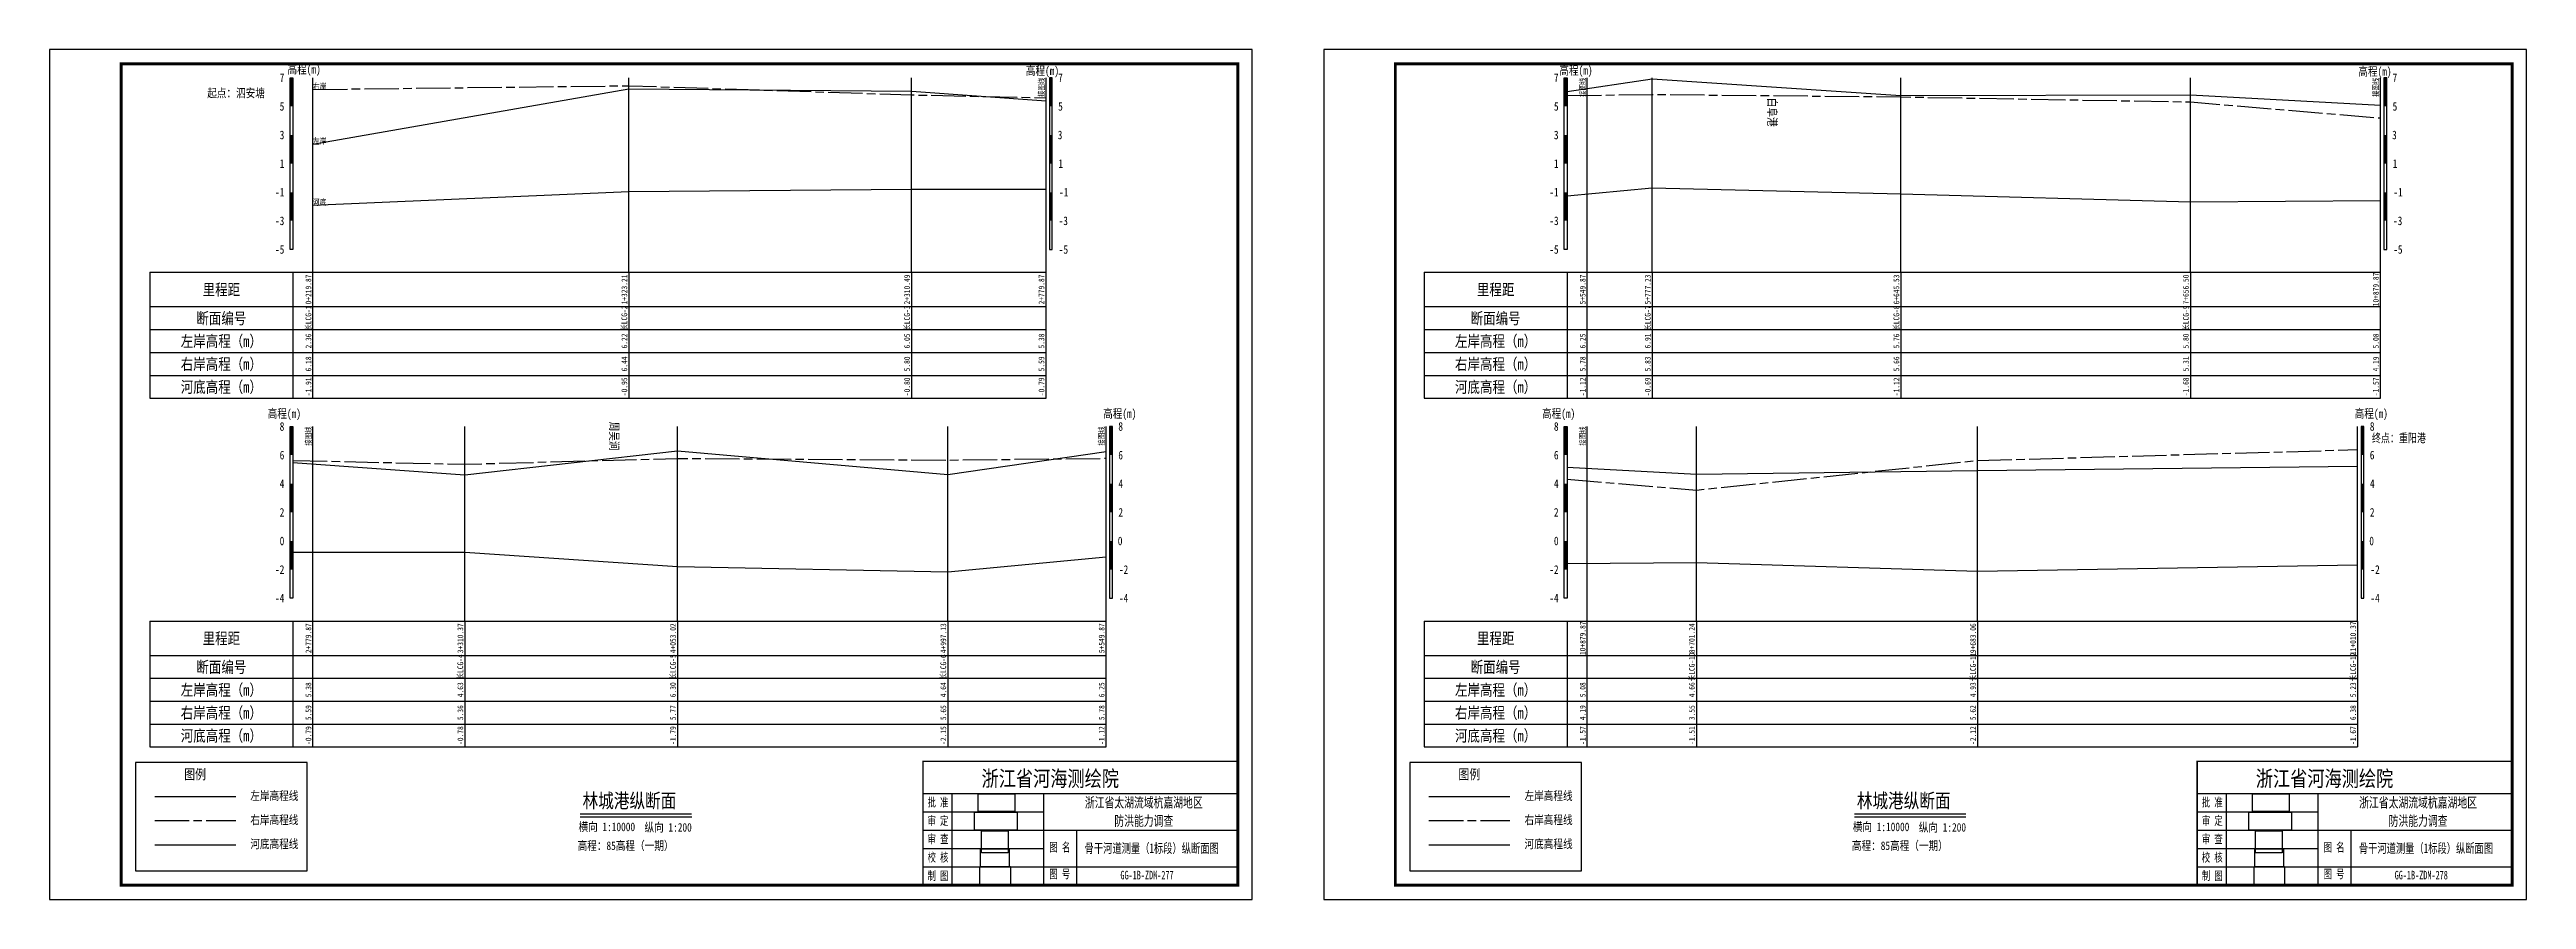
# Model space of a CAD drawing. Extents: x 532727 to 534258, y 3419660 to 3420153.
# Drawn here: x 533393 to 534258, y 3419660 to 3419957 of the extents above; entities that cross this region are included whole.
import ezdxf
from ezdxf.enums import TextEntityAlignment as Align

# ---------------------------------------------------------------- set-up
doc = ezdxf.new("R2010")
doc.units = 0
doc.header["$LTSCALE"] = 0.5
doc.linetypes.add('ACAD_ISO08W100', pattern=[36, 24, -3, 6, -3])
doc.layers.get('0').update_dxf_attribs({"linetype": 'CONTINUOUS'})
for name, color, linetype, lineweight in [('00右岸断面线', 5, 'ACAD_ISO08W100', 30), ('00左岸断面线', 6, 'CONTINUOUS', 30), ('00河底高程', 2, 'CONTINUOUS', 30), ('xxxx', 6, 'CONTINUOUS', 30)]:
    doc.layers.add(name, color=color, linetype=linetype, lineweight=lineweight)
for name, color, linetype in [('tab', 9, 'CONTINUOUS'), ('TEXT', 7, 'CONTINUOUS'), ('zdm1', 2, 'CONTINUOUS'), ('zh', 9, 'CONTINUOUS'), ('图框', 7, 'CONTINUOUS'), ('标注', 7, 'CONTINUOUS'), ('纵断面曲线名称', 7, 'CONTINUOUS'), ('高程标尺', 3, 'CONTINUOUS')]:
    doc.layers.add(name, color=color, linetype=linetype)
doc.styles.add('HZ', font='fangsong_GB2312.ttf', dxfattribs={"width": 0.8})
doc.styles.add('tk2', font='fangsong_GB2312.ttf', dxfattribs={"width": 0.8})
doc.styles.add('交叉标注', font='fangsong_GB2312.ttf', dxfattribs={"width": 0.8})
doc.styles.add('黑体2', font='simhei.ttf', dxfattribs={"width": 0.75, "height": 3})
picture_1 = doc.add_image_def('image1.tif', size_in_pixel=(413, 175))
picture_2 = doc.add_image_def('image2.tif', size_in_pixel=(364, 223))
picture_3 = doc.add_image_def('image3.tif', size_in_pixel=(379, 181))
picture_4 = doc.add_image_def('image4.tif', size_in_pixel=(244, 153))
picture_5 = doc.add_image_def('image5.tif', size_in_pixel=(332, 273))

msp = doc.modelspace()

# ---------------------------------------------------------------- texts
at = {"layer": 'tab', "color": 3, "style": 'HZ', "width": 0.8}
for s, p in [('里程距', (533453.21, 3419873.39)), ('里程距', (533898.21, 3419873.39)), ('断面编号', (533453.21, 3419863.39)), ('断面编号', (533898.21, 3419863.39)), ('左岸高程（m）', (533453.21, 3419855.39)), ('左岸高程（m）', (533898.21, 3419855.39)), ('右岸高程（m）', (533453.21, 3419847.39)), ('右岸高程（m）', (533898.21, 3419847.39)), ('河底高程（m）', (533453.21, 3419839.39)), ('河底高程（m）', (533898.21, 3419839.39)), ('里程距', (533453.21, 3419751.53)), ('里程距', (533898.21, 3419751.53)), ('断面编号', (533453.21, 3419741.53)), ('断面编号', (533898.21, 3419741.53)), ('左岸高程（m）', (533453.21, 3419733.53)), ('左岸高程（m）', (533898.21, 3419733.53)), ('右岸高程（m）', (533453.21, 3419725.53)), ('右岸高程（m）', (533898.21, 3419725.53)), ('河底高程（m）', (533453.21, 3419717.53)), ('河底高程（m）', (533898.21, 3419717.53))]:
    msp.add_text(s, height=3.999, dxfattribs=at).set_placement(p, align=Align.MIDDLE)
for s, p in [('0+219.87', (533485.21, 3419873.39)), ('1+323.21', (533595.54, 3419873.39)), ('2+310.49', (533694.27, 3419873.39)), ('2+779.87', (533741.21, 3419873.39)), ('5+549.87', (533930.21, 3419873.39)), ('5+777.23', (533952.94, 3419873.39)), ('6+645.53', (534039.77, 3419873.39)), ('7+656.50', (534140.87, 3419873.39)), ('10+879.87', (534207.21, 3419873.39)), ('长LCG-1', (533485.21, 3419863.39)), ('长LCG-2', (533595.54, 3419863.39)), ('长LCG-3', (533694.27, 3419863.39)), ('长LCG-7', (533952.94, 3419863.39)), ('长LCG-8', (534039.77, 3419863.39)), ('长LCG-9', (534140.87, 3419863.39)), ('2.36', (533485.21, 3419855.39)), ('6.22', (533595.54, 3419855.39)), ('6.05', (533694.27, 3419855.39)), ('5.38', (533741.21, 3419855.39)), ('6.25', (533930.21, 3419855.39)), ('6.91', (533952.94, 3419855.39)), ('5.76', (534039.77, 3419855.39)), ('5.80', (534140.87, 3419855.39)), ('5.08', (534207.21, 3419855.39)), ('6.18', (533485.21, 3419847.39)), ('6.44', (533595.54, 3419847.39)), ('5.80', (533694.27, 3419847.39)), ('5.59', (533741.21, 3419847.39)), ('5.78', (533930.21, 3419847.39)), ('5.83', (533952.94, 3419847.39)), ('5.66', (534039.77, 3419847.39)), ('5.31', (534140.87, 3419847.39)), ('4.19', (534207.21, 3419847.39)), ('-1.91', (533485.21, 3419839.39)), ('-0.95', (533595.54, 3419839.39)), ('-0.80', (533694.27, 3419839.39)), ('-0.79', (533741.21, 3419839.39)), ('-1.12', (533930.21, 3419839.39)), ('-0.69', (533952.94, 3419839.39)), ('-1.12', (534039.77, 3419839.39)), ('-1.68', (534140.87, 3419839.39)), ('-1.57', (534207.21, 3419839.39)), ('2+779.87', (533485.21, 3419751.53)), ('3+310.37', (533538.26, 3419751.53)), ('4+053.02', (533612.52, 3419751.53)), ('4+997.13', (533706.93, 3419751.53)), ('5+549.87', (533762.21, 3419751.53)), ('10+879.87', (533930.21, 3419751.53)), ('8+701.24', (533968.35, 3419751.53)), ('9+683.06', (534066.53, 3419751.53)), ('11+010.37', (534199.26, 3419751.53)), ('长LCG-4', (533538.26, 3419741.53)), ('长LCG-5', (533612.52, 3419741.53)), ('长LCG-6', (533706.93, 3419741.53)), ('长LCG-10', (533968.35, 3419741.53)), ('长LCG-11', (534066.53, 3419741.53)), ('长LCG-12', (534199.26, 3419741.53)), ('5.38', (533485.21, 3419733.53)), ('4.63', (533538.26, 3419733.53)), ('6.30', (533612.52, 3419733.53)), ('4.64', (533706.93, 3419733.53)), ('6.25', (533762.21, 3419733.53)), ('5.08', (533930.21, 3419733.53)), ('4.66', (533968.35, 3419733.53)), ('4.93', (534066.53, 3419733.53)), ('5.23', (534199.26, 3419733.53)), ('5.59', (533485.21, 3419725.53)), ('5.36', (533538.26, 3419725.53)), ('5.77', (533612.52, 3419725.53)), ('5.65', (533706.93, 3419725.53)), ('5.78', (533762.21, 3419725.53)), ('4.19', (533930.21, 3419725.53)), ('3.55', (533968.35, 3419725.53)), ('5.62', (534066.53, 3419725.53)), ('6.38', (534199.26, 3419725.53)), ('-0.79', (533485.21, 3419717.53)), ('-0.78', (533538.26, 3419717.53)), ('-1.79', (533612.52, 3419717.53)), ('-2.15', (533706.93, 3419717.53)), ('-1.12', (533762.21, 3419717.53)), ('-1.57', (533930.21, 3419717.53)), ('-1.51', (533968.35, 3419717.53)), ('-2.12', (534066.53, 3419717.53)), ('-1.67', (534199.26, 3419717.53))]:
    msp.add_text(s, height=2, rotation=90, dxfattribs=at).set_placement(p, align=Align.BOTTOM_CENTER)
at = {"layer": 'zh', "color": 3, "style": 'HZ', "width": 0.8}
for p in [(533741.21, 3419947.39), (533930.21, 3419947.39), (534207.21, 3419947.39), (533485.21, 3419825.53), (533762.21, 3419825.53), (533930.21, 3419825.53)]:
    msp.add_text('接图线', height=2, rotation=90, dxfattribs=at).set_placement(p, align=Align.BOTTOM_RIGHT)
at = {"layer": '图框', "color": 0, "style": 'HZ', "width": 0.8}
for p in [(533595.73, 3419694.84), (534040.73, 3419694.84)]:
    msp.add_text('林城港纵断面', height=5, dxfattribs=at).set_placement(p, align=Align.MIDDLE)
for s, p in [('横向 1:10000', (533577.93, 3419684.13)), ('纵向 1:200', (533600.98, 3419683.95)), ('横向 1:10000', (534022.93, 3419684.13)), ('纵向 1:200', (534045.98, 3419683.95)), ('高程：85高程（一期）', (533577.62, 3419677.54)), ('高程：85高程（一期）', (534022.62, 3419677.54))]:
    msp.add_text(s, height=3, dxfattribs=at).set_placement(p)
at = {"layer": '标注', "linetype": 'Continuous'}
for s, style, width, p in [('起点：泗安塘 ', 'HZ', 0.8, (533459.16, 3419942.11)), ('终点：重阳港 ', '黑体2', 0.75, (534214.44, 3419821.58))]:
    msp.add_text(s, height=3, dxfattribs=dict(at, style=style, width=width)).set_placement(p, align=Align.MIDDLE)
at = {"layer": '标注', "linetype": 'Continuous', "style": '交叉标注', "width": 0.8}
for s, p in [('白阜港 ', (533993.29, 3419940.38)), ('周吴涧', (533588.88, 3419827.19))]:
    msp.add_text(s, height=3, rotation=270, dxfattribs=at).set_placement(p)
at = {"layer": '纵断面曲线名称', "color": 3, "style": 'HZ', "width": 0.8}
msp.add_text('右岸', height=2.1, dxfattribs=at).set_placement((533485.21, 3419943.29))
at = {"layer": '纵断面曲线名称', "color": 2, "style": 'HZ', "width": 0.8}
msp.add_text('左岸', height=2.1, dxfattribs=at).set_placement((533485.21, 3419924.19))
at = {"layer": '纵断面曲线名称', "color": 4, "style": 'HZ', "width": 0.8}
msp.add_text('河底', height=2.1, dxfattribs=at).set_placement((533485.21, 3419902.84))
at = {"layer": '高程标尺', "style": 'HZ', "width": 0.8}
for p in [(533482.11, 3419948.82), (533739.96, 3419948.28), (533926.27, 3419948.45), (534205.29, 3419948.05), (533475.21, 3419828.53), (533766.96, 3419828.53), (533920.21, 3419828.53), (534204.01, 3419828.53)]:
    msp.add_text('高程(m)', height=3, dxfattribs=at).set_placement(p, align=Align.CENTER)
for s, p in [('7', (533475.21, 3419947.39)), ('7', (533747.08, 3419947.39)), ('7', (533920.21, 3419947.39)), ('7', (534213.08, 3419947.39)), ('5', (533475.21, 3419937.39)), ('5', (533747.08, 3419937.39)), ('5', (533920.21, 3419937.39)), ('5', (534213.08, 3419937.39)), ('3', (533475.21, 3419927.39)), ('3', (533746.91, 3419927.39)), ('3', (533920.21, 3419927.39)), ('3', (534212.91, 3419927.39)), ('1', (533475.21, 3419917.39)), ('1', (533747.12, 3419917.39)), ('1', (533920.21, 3419917.39)), ('1', (534213.12, 3419917.39)), ('-1', (533475.21, 3419907.39)), ('-1', (533749.01, 3419907.39)), ('-1', (533920.21, 3419907.39)), ('-1', (534215.01, 3419907.39)), ('-3', (533475.21, 3419897.39)), ('-3', (533748.85, 3419897.39)), ('-3', (533920.21, 3419897.39)), ('-3', (534214.85, 3419897.39)), ('-5', (533475.21, 3419887.39)), ('-5', (533748.93, 3419887.39)), ('-5', (533920.21, 3419887.39)), ('-5', (534214.93, 3419887.39)), ('8', (533475.21, 3419825.53)), ('8', (533768.09, 3419825.53)), ('8', (533920.21, 3419825.53)), ('8', (534205.14, 3419825.53)), ('6', (533475.21, 3419815.53)), ('6', (533768.08, 3419815.53)), ('6', (533920.21, 3419815.53)), ('6', (534205.13, 3419815.53)), ('4', (533475.21, 3419805.53)), ('4', (533768.12, 3419805.53)), ('4', (533920.21, 3419805.53)), ('4', (534205.17, 3419805.53)), ('2', (533475.21, 3419795.53)), ('2', (533768.1, 3419795.53)), ('2', (533920.21, 3419795.53)), ('2', (534205.15, 3419795.53)), ('0', (533475.21, 3419785.53)), ('0', (533767.9, 3419785.53)), ('0', (533920.21, 3419785.53)), ('0', (534204.95, 3419785.53)), ('-2', (533475.21, 3419775.53)), ('-2', (533769.92, 3419775.53)), ('-2', (533920.21, 3419775.53)), ('-2', (534206.97, 3419775.53)), ('-4', (533475.21, 3419765.53)), ('-4', (533769.92, 3419765.53)), ('-4', (533920.21, 3419765.53)), ('-4', (534206.97, 3419765.53))]:
    msp.add_text(s, height=3, dxfattribs=at).set_placement(p, align=Align.MIDDLE_RIGHT)

# ---------------------------------------------------------------- blocks, each defined once
blk = doc.blocks.new('A$C0B9647FD')
at = {"lineweight": 100, "const_width": 0.5}
blk.add_lwpolyline([(0, 43.28), (-110, 43.28), (-110, 0), (0, 0), (0, 43.28)], dxfattribs=at)
at = {"layer": 'TEXT', "color": 0}
for p, q in [((-110, 32.08, 0), (0, 32.08, 0)), ((-99.92, 32.08, 0), (-99.92, 6.42, 0)), ((-67.83, 32.08, 0), (-67.83, 6.42, 0)), ((-110, 25.67, 0), (-67.83, 25.67, 0)), ((-110, 19.25, 0), (-67.83, 19.25, 0)), ((-67.83, 19.25, 0), (0, 19.25, 0)), ((-56.35, 19.25, 0), (-56.35, 0, 0)), ((-110, 12.83, 0), (-67.83, 12.83, 0)), ((-110, 6.42, 0), (0, 6.42, 0)), ((-99.92, 6.42, 0), (-99.92, 0, 0)), ((-67.83, 6.42, 0), (-67.83, 0, 0))]:
    blk.add_line(p, q, dxfattribs=at)
at = {"layer": 'TEXT', "color": 7, "ltscale": 8, "style": 'tk2'}
for tag, p, height, width in [('浙江省水利水电技术咨询中心', (-89.53, 34.51, 0), 5.5, 0.8), ('批准', (-108.38, 27.45, 0), 3, 0.7), ('审定', (-108.38, 21.04, 0), 3, 0.7), ('审 查', (-108.38, 14.62, 0), 3, 0.7), ('校 核', (-108.38, 8.2, 0), 3, 0.7), ('图名', (-65.84, 11.75, 0), 3, 0.7), ('制 图', (-108.38, 1.79, 0), 3, 0.7), ('图号', (-65.89, 2.42, 0), 3, 0.7)]:
    blk.add_attdef(tag, p, '', height=height, dxfattribs=dict(at, width=width))
at = {"layer": 'TEXT', "color": 0, "style": 'tk2', "width": 0.7}
for tag, height, p in [('浙江省太湖流域杭嘉湖地区', 3.5, (-32.86, 28.9, -206.67)), ('防洪能力调查', 3.5, (-32.86, 22.5, -206.67)), ('骨干河道测量（*标段）水系图', 3.3, (-30.1, 12.93, -206.67)), ('HJH-01', 3, (-31.74, 3.53, -206.67))]:
    blk.add_attdef(tag, text='', height=height, dxfattribs=at).set_placement(p, align=Align.MIDDLE_CENTER)
blk = doc.blocks.new('A$C72737839')
at = {"linetype": 'Continuous'}
blk.add_lwpolyline([(59.94, 0), (59.94, 37.85), (0, 37.85)], dxfattribs=at)
at = {"linetype": 'Continuous', "flags": 128}
for points in [[(0, 37.85), (0, 0)], [(0, 0), (59.94, 0)]]:
    blk.add_lwpolyline(points, dxfattribs=at)
at = {"layer": '00右岸断面线', "color": 5, "lineweight": 30}
blk.add_line((6.73, 17.55), (35.02, 17.55), dxfattribs=at)
at = {"layer": '00河底高程', "color": 2, "lineweight": 30}
blk.add_line((6.73, 9.13), (35.02, 9.13), dxfattribs=at)
at = {"layer": 'xxxx', "color": 6, "lineweight": 30}
blk.add_line((6.73, 25.97), (35.02, 25.97), dxfattribs=at)
at = {"layer": 'tab', "color": 0, "style": 'HZ', "width": 0.8}
blk.add_text('图例', height=3.5, dxfattribs=at).set_placement((20.83, 33.8), align=Align.MIDDLE)
at = {"layer": 'zdm1', "linetype": 'Continuous', "style": 'HZ', "width": 0.8}
for s, p in [('左岸高程线', (48.5, 26.33)), ('右岸高程线', (48.5, 17.91)), ('河底高程线', (48.5, 9.49))]:
    blk.add_text(s, height=3, dxfattribs=at).set_placement(p, align=Align.MIDDLE)

# ---------------------------------------------------------------- linework, layer by layer
at = {"layer": '00右岸断面线', "flags": 128}
for points in [[(533485.21, 3419943.29), (533595.54, 3419944.59), (533694.27, 3419941.39), (533741.21, 3419940.35)], [(533923.21, 3419941.19), (533952.94, 3419941.54), (534039.77, 3419940.69), (534140.87, 3419938.94), (534207.21, 3419933.35)], [(533478.21, 3419813.65), (533538.26, 3419812.33), (533612.52, 3419814.38), (533706.93, 3419813.78), (533762.21, 3419814.41)], [(533923.21, 3419807.08), (533968.35, 3419803.28), (534066.53, 3419813.63), (534199.26, 3419817.43), (534199.26, 3419817.43)]]:
    msp.add_lwpolyline(points, dxfattribs=at)
at = {"layer": '00左岸断面线', "flags": 128}
for points in [[(533485.21, 3419924.19), (533595.54, 3419943.49), (533694.27, 3419942.64), (533741.21, 3419939.3)], [(533923.21, 3419942.61), (533952.94, 3419946.94), (534039.77, 3419941.19), (534140.87, 3419941.39), (534207.21, 3419937.77)], [(533478.21, 3419812.94), (533538.26, 3419808.68), (533612.52, 3419817.03), (533706.93, 3419808.73), (533762.21, 3419816.77)], [(533923.21, 3419811.29), (533968.35, 3419808.83), (534066.53, 3419810.18), (534199.26, 3419811.68), (534199.26, 3419811.68)]]:
    msp.add_lwpolyline(points, dxfattribs=at)
at = {"layer": '00河底高程', "flags": 128}
for points in [[(533485.21, 3419902.84), (533595.54, 3419907.64), (533694.27, 3419908.39), (533741.21, 3419908.43)], [(533923.21, 3419906.15), (533952.94, 3419908.94), (534039.77, 3419906.79), (534140.87, 3419903.99), (534207.21, 3419904.52)], [(533478.21, 3419781.57), (533538.26, 3419781.63), (533612.52, 3419776.58), (533706.93, 3419774.78), (533762.21, 3419779.95)], [(533923.21, 3419777.61), (533968.35, 3419777.98), (534066.53, 3419774.93), (534199.26, 3419777.18), (534199.26, 3419777.18)]]:
    msp.add_lwpolyline(points, dxfattribs=at)
at = {"layer": 'tab'}
for p, q in [((533428.21, 3419879.39), (533741.21, 3419879.39)), ((533428.21, 3419879.39), (533428.21, 3419835.39)), ((533478.21, 3419879.39), (533478.21, 3419835.39)), ((533485.21, 3419835.39), (533485.21, 3419879.39)), ((533595.54, 3419879.39), (533595.54, 3419835.39)), ((533694.27, 3419879.39), (533694.27, 3419835.39)), ((533741.21, 3419835.39), (533741.21, 3419879.39)), ((533873.21, 3419879.39), (534207.21, 3419879.39)), ((533873.21, 3419879.39), (533873.21, 3419835.39)), ((533923.21, 3419879.39), (533923.21, 3419835.39)), ((533930.21, 3419835.39), (533930.21, 3419879.39)), ((533952.94, 3419879.39), (533952.94, 3419835.39)), ((534039.77, 3419879.39), (534039.77, 3419835.39)), ((534140.87, 3419879.39), (534140.87, 3419835.39)), ((534207.21, 3419835.39), (534207.21, 3419879.39)), ((533428.21, 3419867.39), (533741.21, 3419867.39)), ((533873.21, 3419867.39), (534207.21, 3419867.39)), ((533428.21, 3419859.39), (533741.21, 3419859.39)), ((533873.21, 3419859.39), (534207.21, 3419859.39)), ((533428.21, 3419851.39), (533741.21, 3419851.39)), ((533873.21, 3419851.39), (534207.21, 3419851.39)), ((533428.21, 3419843.39), (533741.21, 3419843.39)), ((533873.21, 3419843.39), (534207.21, 3419843.39)), ((533428.21, 3419835.39), (533741.21, 3419835.39)), ((533873.21, 3419835.39), (534207.21, 3419835.39)), ((533428.21, 3419757.53), (533762.21, 3419757.53)), ((533428.21, 3419757.53), (533428.21, 3419713.53)), ((533478.21, 3419757.53), (533478.21, 3419713.53)), ((533485.21, 3419713.53), (533485.21, 3419757.53)), ((533538.26, 3419757.53), (533538.26, 3419713.53)), ((533612.52, 3419757.53), (533612.52, 3419713.53)), ((533706.93, 3419757.53), (533706.93, 3419713.53)), ((533762.21, 3419713.53), (533762.21, 3419757.53)), ((533873.21, 3419757.53), (534199.26, 3419757.53)), ((533873.21, 3419757.53), (533873.21, 3419713.53)), ((533923.21, 3419757.53), (533923.21, 3419713.53)), ((533930.21, 3419713.53), (533930.21, 3419757.53)), ((533968.35, 3419757.53), (533968.35, 3419713.53)), ((534066.53, 3419757.53), (534066.53, 3419713.53)), ((534199.26, 3419757.53), (534199.26, 3419713.53)), ((533428.21, 3419745.53), (533762.21, 3419745.53)), ((533873.21, 3419745.53), (534199.26, 3419745.53)), ((533428.21, 3419737.53), (533762.21, 3419737.53)), ((533873.21, 3419737.53), (534199.26, 3419737.53)), ((533428.21, 3419729.53), (533762.21, 3419729.53)), ((533873.21, 3419729.53), (534199.26, 3419729.53)), ((533428.21, 3419721.53), (533762.21, 3419721.53)), ((533873.21, 3419721.53), (534199.26, 3419721.53)), ((533428.21, 3419713.53), (533762.21, 3419713.53)), ((533873.21, 3419713.53), (534199.26, 3419713.53))]:
    msp.add_line(p, q, dxfattribs=at)
at = {"layer": 'zh', "color": 6}
for p, q in [((533485.21, 3419879.39), (533485.21, 3419947.39)), ((533595.54, 3419879.39), (533595.54, 3419947.39)), ((533694.27, 3419879.39), (533694.27, 3419947.39)), ((533952.94, 3419879.39), (533952.94, 3419947.39)), ((534039.77, 3419879.39), (534039.77, 3419947.39)), ((534140.87, 3419879.39), (534140.87, 3419947.39)), ((533538.26, 3419757.53), (533538.26, 3419825.53)), ((533612.52, 3419757.53), (533612.52, 3419825.53)), ((533706.93, 3419757.53), (533706.93, 3419825.53)), ((533968.35, 3419757.53), (533968.35, 3419825.53)), ((534066.53, 3419757.53), (534066.53, 3419825.53)), ((534199.26, 3419757.53), (534199.26, 3419825.53))]:
    msp.add_line(p, q, dxfattribs=at)
at = {"layer": 'zh'}
for p, q in [((533741.21, 3419879.39), (533741.21, 3419947.39)), ((533930.21, 3419879.39), (533930.21, 3419947.39)), ((534207.21, 3419879.39), (534207.21, 3419947.39)), ((533485.21, 3419757.53), (533485.21, 3419825.53)), ((533762.21, 3419757.53), (533762.21, 3419825.53)), ((533930.21, 3419757.53), (533930.21, 3419825.53))]:
    msp.add_line(p, q, dxfattribs=at)
at = {"layer": '图框', "flags": 128}
for points in [[(533393.21, 3419660.24), (533813.21, 3419660.24), (533813.21, 3419957.24), (533393.21, 3419957.24)], [(533838.21, 3419660.24), (534258.21, 3419660.24), (534258.21, 3419957.24), (533838.21, 3419957.24)]]:
    msp.add_lwpolyline(points, close=True, dxfattribs=at)
at = {"layer": '图框', "const_width": 1, "flags": 128}
for points in [[(533418.21, 3419665.24), (533808.21, 3419665.24), (533808.21, 3419952.24), (533418.21, 3419952.24)], [(533863.21, 3419665.24), (534253.21, 3419665.24), (534253.21, 3419952.24), (533863.21, 3419952.24)]]:
    msp.add_lwpolyline(points, close=True, dxfattribs=at)
at = {"layer": '图框', "color": 0, "const_width": 0.5, "flags": 128}
for points in [[(533578.5, 3419690.11), (533617.46, 3419690.11)], [(534023.5, 3419690.11), (534062.46, 3419690.11)]]:
    msp.add_lwpolyline(points, dxfattribs=at)
at = {"layer": '图框', "color": 0, "flags": 128}
for points in [[(533578.5, 3419689.11), (533617.46, 3419689.11)], [(534023.5, 3419689.11), (534062.46, 3419689.11)]]:
    msp.add_lwpolyline(points, dxfattribs=at)
at = {"layer": '高程标尺', "flags": 128}
for points in [[(533477.21, 3419887.39), (533477.21, 3419947.39), (533478.21, 3419947.39), (533478.21, 3419887.39)], [(533743.4, 3419887.39), (533743.4, 3419947.39), (533742.4, 3419947.39), (533742.4, 3419887.39)], [(533922.21, 3419887.39), (533922.21, 3419947.39), (533923.21, 3419947.39), (533923.21, 3419887.39)], [(534209.4, 3419887.39), (534209.4, 3419947.39), (534208.4, 3419947.39), (534208.4, 3419887.39)], [(533477.21, 3419765.53), (533477.21, 3419825.53), (533478.21, 3419825.53), (533478.21, 3419765.53)], [(533764.4, 3419765.53), (533764.4, 3419825.53), (533763.4, 3419825.53), (533763.4, 3419765.53)], [(533922.21, 3419765.53), (533922.21, 3419825.53), (533923.21, 3419825.53), (533923.21, 3419765.53)], [(534201.45, 3419765.53), (534201.45, 3419825.53), (534200.45, 3419825.53), (534200.45, 3419765.53)]]:
    msp.add_lwpolyline(points, close=True, dxfattribs=at)
at = {"layer": '高程标尺'}
for points in [[(533477.21, 3419937.39), (533478.21, 3419937.39), (533477.21, 3419947.39), (533478.21, 3419947.39)], [(533743.4, 3419937.39), (533742.4, 3419937.39), (533743.4, 3419947.39), (533742.4, 3419947.39)], [(533922.21, 3419937.39), (533923.21, 3419937.39), (533922.21, 3419947.39), (533923.21, 3419947.39)], [(534209.4, 3419937.39), (534208.4, 3419937.39), (534209.4, 3419947.39), (534208.4, 3419947.39)], [(533477.21, 3419917.39), (533478.21, 3419917.39), (533477.21, 3419927.39), (533478.21, 3419927.39)], [(533743.4, 3419917.39), (533742.4, 3419917.39), (533743.4, 3419927.39), (533742.4, 3419927.39)], [(533922.21, 3419917.39), (533923.21, 3419917.39), (533922.21, 3419927.39), (533923.21, 3419927.39)], [(534209.4, 3419917.39), (534208.4, 3419917.39), (534209.4, 3419927.39), (534208.4, 3419927.39)], [(533477.21, 3419897.39), (533478.21, 3419897.39), (533477.21, 3419907.39), (533478.21, 3419907.39)], [(533743.4, 3419897.39), (533742.4, 3419897.39), (533743.4, 3419907.39), (533742.4, 3419907.39)], [(533922.21, 3419897.39), (533923.21, 3419897.39), (533922.21, 3419907.39), (533923.21, 3419907.39)], [(534209.4, 3419897.39), (534208.4, 3419897.39), (534209.4, 3419907.39), (534208.4, 3419907.39)], [(533477.21, 3419815.53), (533478.21, 3419815.53), (533477.21, 3419825.53), (533478.21, 3419825.53)], [(533764.4, 3419815.53), (533763.4, 3419815.53), (533764.4, 3419825.53), (533763.4, 3419825.53)], [(533922.21, 3419815.53), (533923.21, 3419815.53), (533922.21, 3419825.53), (533923.21, 3419825.53)], [(534201.45, 3419815.53), (534200.45, 3419815.53), (534201.45, 3419825.53), (534200.45, 3419825.53)], [(533477.21, 3419795.53), (533478.21, 3419795.53), (533477.21, 3419805.53), (533478.21, 3419805.53)], [(533764.4, 3419795.53), (533763.4, 3419795.53), (533764.4, 3419805.53), (533763.4, 3419805.53)], [(533922.21, 3419795.53), (533923.21, 3419795.53), (533922.21, 3419805.53), (533923.21, 3419805.53)], [(534201.45, 3419795.53), (534200.45, 3419795.53), (534201.45, 3419805.53), (534200.45, 3419805.53)], [(533477.21, 3419775.53), (533478.21, 3419775.53), (533477.21, 3419785.53), (533478.21, 3419785.53)], [(533764.4, 3419775.53), (533763.4, 3419775.53), (533764.4, 3419785.53), (533763.4, 3419785.53)], [(533922.21, 3419775.53), (533923.21, 3419775.53), (533922.21, 3419785.53), (533923.21, 3419785.53)], [(534201.45, 3419775.53), (534200.45, 3419775.53), (534201.45, 3419785.53), (534200.45, 3419785.53)]]:
    msp.add_solid(points, dxfattribs=at)

# ---------------------------------------------------------------- block references
at = {"layer": '图框', "linetype": 'Continuous'}
for p, values in [((533808.21, 3419665.24), {'图号': '图 号', '图名': '图 名', '批准': '批 准', '校 核': '校 核', '审 查': '审 查', '审定': '审 定', '制 图': '制 图', '浙江省水利水电技术咨询中心': '浙江省河海测绘院', 'HJH-01': 'GG-1B-ZDM-277', '骨干河道测量（*标段）水系图': '骨干河道测量（1标段）纵断面图', '浙江省太湖流域杭嘉湖地区': '浙江省太湖流域杭嘉湖地区', '防洪能力调查': '防洪能力调查'}), ((534253.21, 3419665.24), {'图号': '图 号', '图名': '图 名', '批准': '批 准', '校 核': '校 核', '审 查': '审 查', '审定': '审 定', '制 图': '制 图', '浙江省水利水电技术咨询中心': '浙江省河海测绘院', 'HJH-01': 'GG-1B-ZDM-278', '骨干河道测量（*标段）水系图': '骨干河道测量（1标段）纵断面图', '浙江省太湖流域杭嘉湖地区': '浙江省太湖流域杭嘉湖地区', '防洪能力调查': '防洪能力调查'})]:
    msp.add_blockref('A$C0B9647FD', p, dxfattribs=at).add_auto_attribs(values)
for p in [(533423.21, 3419670.24), (533868.21, 3419670.24)]:
    msp.add_blockref('A$C72737839', p, dxfattribs=at)

msp.set_redraw_order([(e.dxf.handle, doc.entitydb.next_handle()) for e in msp.query("TEXT MTEXT ATTDEF DIMENSION ARC_DIMENSION")])  # texts and dimensions are drawn at this point

# ---------------------------------------------------------------- pictures from other files: only their frames are drawn
at = {"linetype": 'Continuous'}
image = msp.add_image(picture_3, insert=(533717.52, 3419691.04), size_in_units=(12.82, 6.12), dxfattribs=at)
image.dxf.flags = 15
image = msp.add_image(picture_3, insert=(534162.52, 3419691.04), size_in_units=(12.82, 6.12), dxfattribs=at)
image.dxf.flags = 15
image = msp.add_image(picture_1, insert=(533716.22, 3419684.49, 0), size_in_units=(14.89, 6.31), dxfattribs=at)
image.dxf.flags = 15
image = msp.add_image(picture_5, insert=(533718.62, 3419676.56), size_in_units=(9.33, 7.67), dxfattribs=at)
image.dxf.flags = 15
image = msp.add_image(picture_1, insert=(534161.22, 3419684.49, 0), size_in_units=(14.89, 6.31), dxfattribs=at)
image.dxf.flags = 15
image = msp.add_image(picture_5, insert=(534163.62, 3419676.56), size_in_units=(9.33, 7.67), dxfattribs=at)
image.dxf.flags = 15
image = msp.add_image(picture_4, insert=(533718.33, 3419671.69), size_in_units=(10.01, 6.28), dxfattribs=at)
image.dxf.flags = 15
image = msp.add_image(picture_4, insert=(534163.33, 3419671.69), size_in_units=(10.01, 6.28), dxfattribs=at)
image.dxf.flags = 15
image = msp.add_image(picture_2, insert=(533718.14, 3419665.26), size_in_units=(10.62, 6.51), dxfattribs=at)
image.dxf.flags = 15
image = msp.add_image(picture_2, insert=(534163.14, 3419665.26), size_in_units=(10.62, 6.51), dxfattribs=at)
image.dxf.flags = 15

doc.saveas('drawing.dxf')
